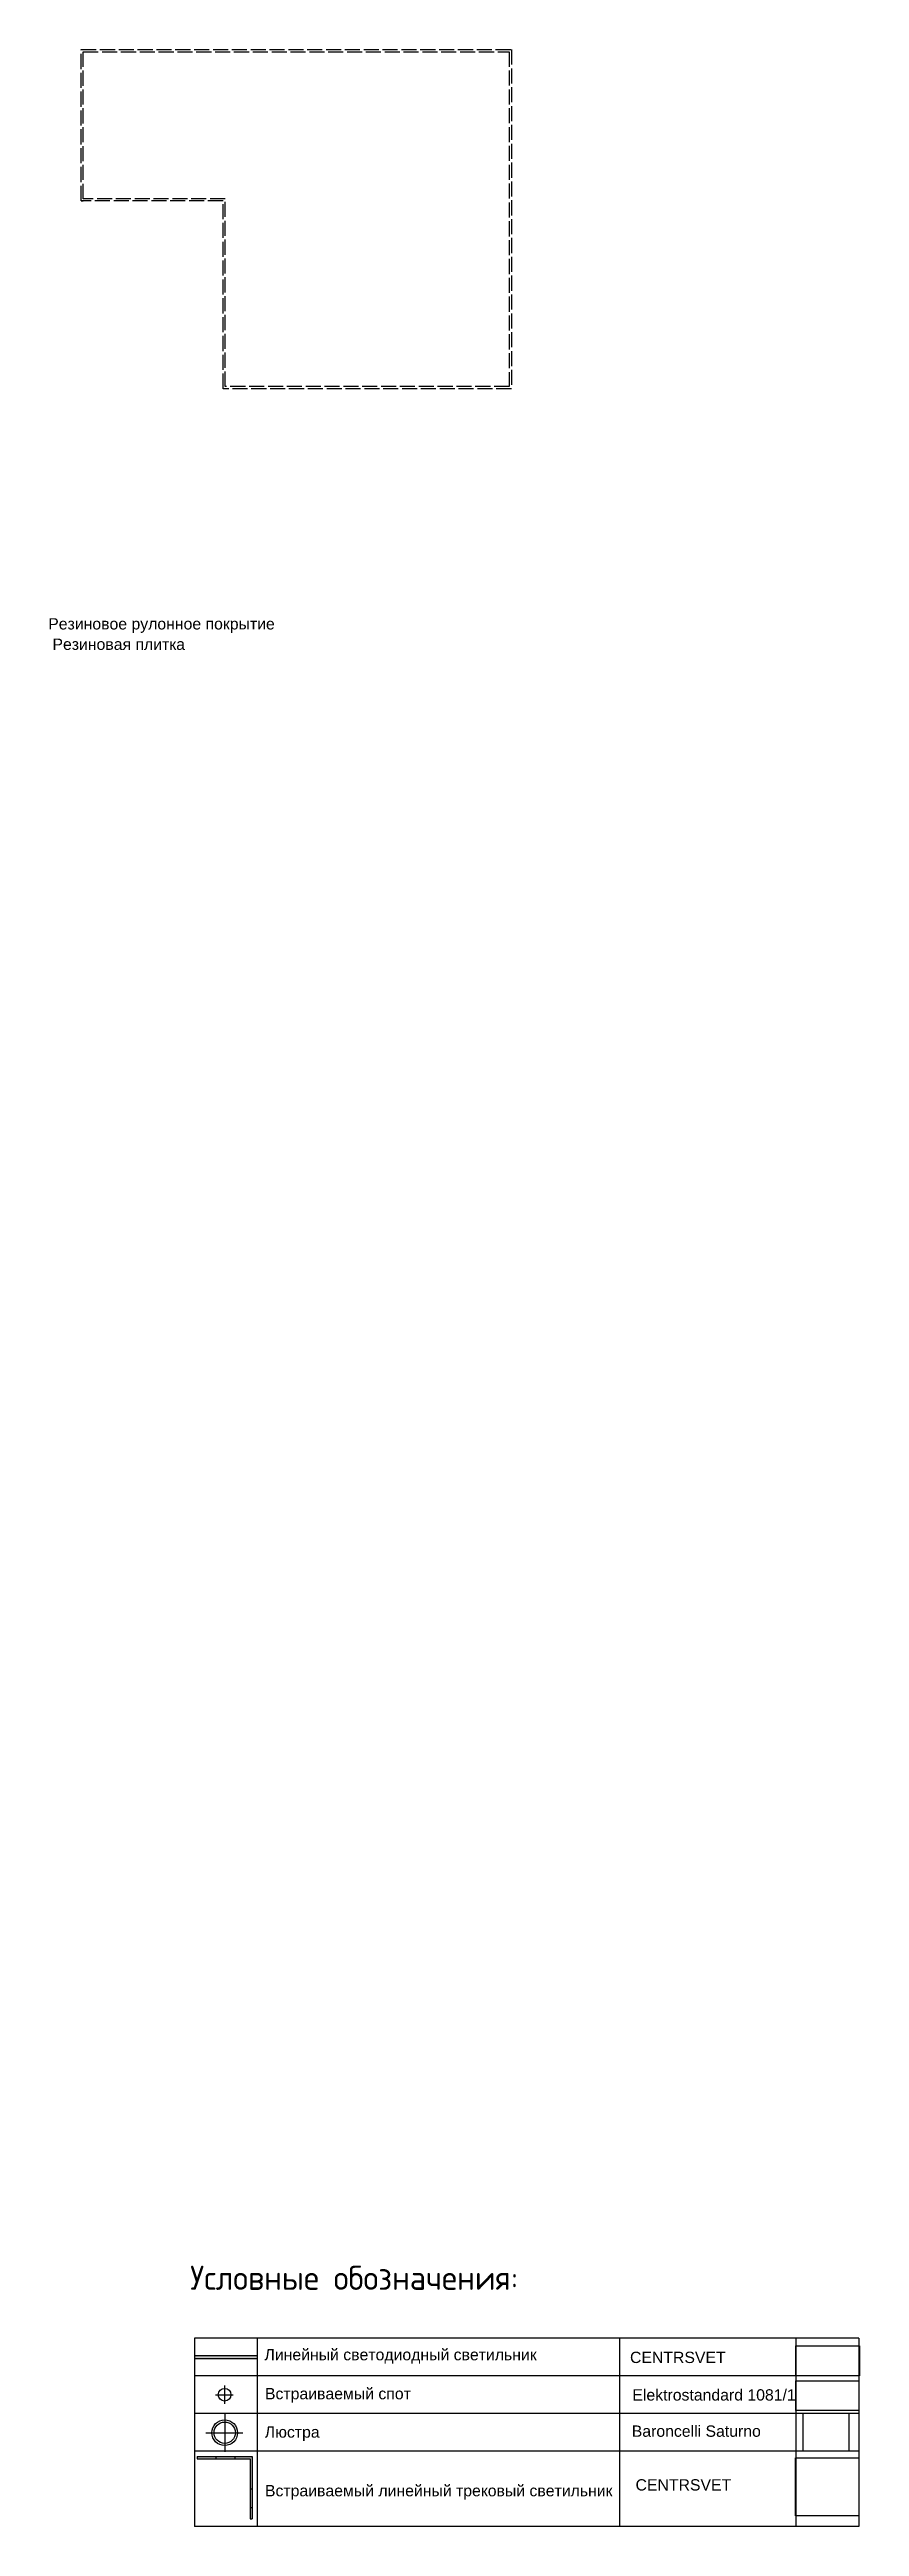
# Model space of a CAD drawing. Header units: millimetres. Extents: x -79936 to 190348, y -17907 to 78730.
# Drawn here: x 110316 to 123211, y 3035 to 42469 of the extents above; entities that cross this region are included whole.
import ezdxf

# ---------------------------------------------------------------- set-up
doc = ezdxf.new("R2010")
doc.units = ezdxf.units.MM
doc.header["$XCLIPFRAME"] = 2
doc.linetypes.add('ACAD_ISO02W100', pattern=[15, 12, -3])
doc.layers.add('Plan 1', color=7, linetype='Continuous')
doc.styles.add('gost', font='GOST Common.ttf')
doc.styles.get("Standard").update_dxf_attribs({"font": 'arial.ttf'})
picture_1 = doc.add_image_def('image4.png', size_in_pixel=(703, 329))
picture_2 = doc.add_image_def('image5.png', size_in_pixel=(213, 116))
picture_3 = doc.add_image_def('image6.png', size_in_pixel=(229, 190))
picture_4 = doc.add_image_def('image7.png', size_in_pixel=(540, 279))

msp = doc.modelspace()

# ---------------------------------------------------------------- texts
at = {"color": 7}
for s, p in [('Резиновое рулонное покрытие', (110295.274, 33235.897)), ('Резиновая плитка', (110362.53, 32911.018)), ('Линейный светодиодный светильник', (113738.272, 5680.265)), ('CENTRSVET', (119557.863, 5636.695)), ('Встраиваемый спот ', (113746.117, 5059.218)), ('Люстра ', (113742.28, 4448.369)), ('Встраиваемый линейный трековый светильник ', (113746.117, 3514.81)), ('CENTRSVET', (119646.271, 3606.754))]:
    msp.add_text(s, height=180, dxfattribs=at).set_placement(p)
at = {"char_height": 180, "attachment_point": 1}
for s, insert, width in [('Elektrostandard 1081/1', (119595.858, 5219.178), 2660.82606), ('Baroncelli Saturno', (119586.201, 4642.306), 2128.37722)]:
    msp.add_mtext(s, dxfattribs=dict(at, insert=insert, width=width))
at = {"layer": 'Plan 1', "insert": (112555.305, 7185.943), "char_height": 384.87481, "attachment_point": 1, "style": 'gost'}
msp.add_mtext_dynamic_manual_height_columns('Условные обозначения:', width=12549.72034, gutter_width=0.55, heights=[0], dxfattribs=at)

# ---------------------------------------------------------------- hatches: boundary and pattern name
at = {"true_color": 0xffff38, "transparency": 33554687}
h = msp.add_hatch(color=2, dxfattribs=at)
h.dxf.hatch_style = 1
h.paths.add_polyline_path([(112622.045, 5758.875), (112622.045, 5708.875), (113622.045, 5708.875), (113622.045, 5758.875)])
at = {"transparency": 33554687}
h = msp.add_hatch(color=141, dxfattribs=at)
h.dxf.hatch_style = 1
h.paths.add_polyline_path([(112663.807, 4146.273), (112663.807, 4112.273), (112963.807, 4112.273), (112963.807, 4146.273)])
h.paths.add_polyline_path([(113263.807, 4146.273), (113263.807, 4112.273), (113510.335, 4112.273), (113510.335, 3634.585), (113544.335, 3634.585), (113544.335, 4146.273)])
h.paths.add_polyline_path([(113510.335, 3156.077), (113544.335, 3156.077), (113544.335, 3334.585), (113510.335, 3334.585)])
h = msp.add_hatch(color=5, dxfattribs=at)
h.dxf.hatch_style = 1
h.paths.add_polyline_path([(113263.807, 4146.273), (112963.807, 4146.273), (112963.807, 4112.273), (113263.807, 4112.273)])
h.paths.add_polyline_path([(113544.335, 3634.585), (113510.335, 3634.585), (113510.335, 3334.585), (113544.335, 3334.585)])

# ---------------------------------------------------------------- linework, layer by layer
at = {"color": 7}
for p, q in [((123198.98, 6034.585), (112622.045, 6034.585)), ((112622.045, 6034.585), (112622.045, 3034.585)), ((113622.045, 6034.585), (113622.045, 3034.585)), ((119391.258, 6034.585), (119391.258, 3034.585)), ((122198.98, 6034.585), (122198.98, 3034.585)), ((123198.98, 6034.585), (123198.98, 3034.585)), ((123211.12, 5434.585), (112622.045, 5434.585)), ((123198.98, 4834.585), (112622.045, 4834.585)), ((123198.98, 4234.585), (112622.045, 4234.585)), ((123198.98, 3034.585), (112622.045, 3034.585))]:
    msp.add_line(p, q, dxfattribs=at)
at = {"color": 1, "linetype": 'ACAD_ISO02W100', "ltscale": 20}
for points in [[(110818.598, 40058.848), (110818.598, 42468.848), (117668.408, 42468.848), (117668.408, 37068.848), (113077.953, 37068.848), (113077.953, 40058.848)], [(110852.598, 40092.848), (110852.598, 42434.848), (117634.408, 42434.848), (117634.408, 37102.848), (113111.953, 37102.848), (113111.953, 40092.848)]]:
    msp.add_lwpolyline(points, close=True, dxfattribs=at)
for points in [[(110818.598, 40058.848), (110818.598, 40058.848), (110852.598, 40058.848)], [(112622.045, 5758.875), (113622.045, 5758.875)], [(112622.045, 5708.875), (113622.045, 5708.875)], [(112663.807, 4146.273), (113544.335, 4146.273)], [(112663.807, 4146.273), (112663.807, 4112.273)], [(112663.807, 4112.273), (113510.335, 4112.273)], [(112963.807, 4146.273), (112963.807, 4112.273)], [(113263.807, 4146.273), (113263.807, 4112.273)], [(113510.335, 4112.273), (113510.335, 3156.077)], [(113544.335, 4146.273), (113544.335, 3675.765)], [(113544.335, 4146.273), (113544.335, 3156.077)], [(122198.98, 4125.793), (122198.98, 3203.274)], [(123198.98, 4125.793), (123198.98, 3203.274)], [(113510.335, 3634.585), (113544.335, 3634.585)], [(113510.335, 3334.585), (113544.335, 3334.585)], [(113510.335, 3156.077), (113544.335, 3156.077)]]:
    msp.add_lwpolyline(points)
at = {"color": 30}
for points in [[(112960.683, 5131.501), (113241.927, 5131.501)], [(113103.342, 5276.989), (113103.342, 4986.115)]]:
    msp.add_lwpolyline(points, dxfattribs=at)
at = {"color": 1}
for points in [[(113105.108, 4832.199), (113105.108, 4221.487)], [(112805.585, 4526.736), (113396.077, 4526.736)]]:
    msp.add_lwpolyline(points, dxfattribs=at)
at = {"color": 30}
msp.add_circle((113103.342, 5131.501), 100, dxfattribs=at)
at = {"color": 1}
for centre, radius in [((113105.073, 4527.064), 203.862), ((113105.108, 4526.736), 169.64)]:
    msp.add_circle(centre, radius, dxfattribs=at)

msp.set_redraw_order([(e.dxf.handle, doc.entitydb.next_handle()) for e in msp.query("TEXT MTEXT ATTDEF DIMENSION ARC_DIMENSION")])  # texts and dimensions are drawn at this point

# ---------------------------------------------------------------- pictures from other files: only their frames are drawn
image = msp.add_image(picture_1, insert=(122198.98, 5434.585), size_in_units=(1012.14, 473.676))
image.dxf.flags = 7
image = msp.add_image(picture_2, insert=(122198.98, 4881.794), size_in_units=(1003.43, 546.469))
image.set_boundary_path([(-0.5, 16.0076), (211.77183, 115.5)])
image = msp.add_image(picture_3, insert=(122316.212, 4234.585), size_in_units=(724.575, 601.176))
image.dxf.flags = 7
at = {"color": 7, "true_color": 0xffffff}
image = msp.add_image(picture_4, insert=(120964.644, 3203.274), size_in_units=(2234.336, 1154.407), dxfattribs=at)
image.set_boundary_path([(296.8859, 55.5434), (539.5, 278.5)])

doc.saveas('drawing.dxf')
